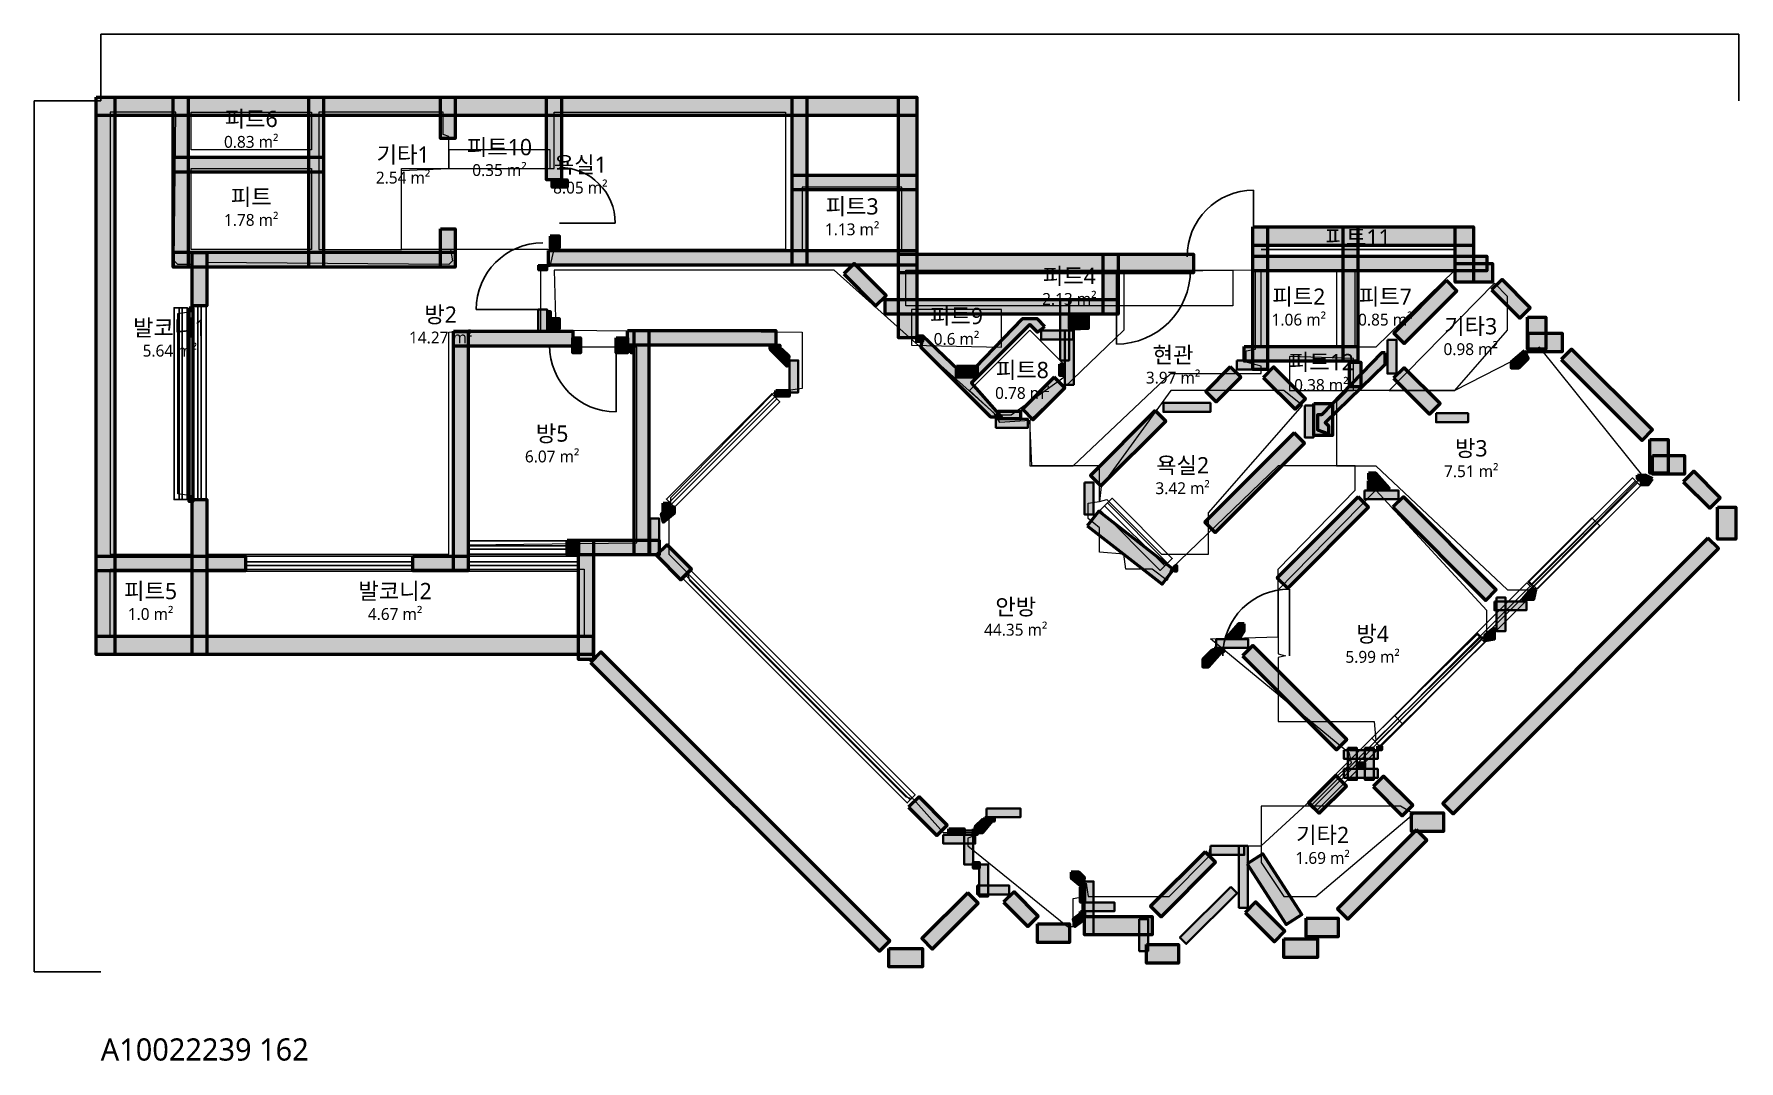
# Model space of a CAD drawing. Header units: millimetres. Extents: x -900 to 22131, y -1204 to 12664.
import ezdxf

# ---------------------------------------------------------------- set-up
doc = ezdxf.new("R2010")
doc.units = ezdxf.units.MM
for name, color, linetype, lineweight in [('A-ANNO-DIMS', 3, 'Continuous', 13), ('A-AREA', 9, 'Continuous', 13), ('A-AREA-IDEN', 7, 'Continuous', 18), ('A-DOOR', 4, 'Continuous', 25), ('A-GLAZ', 5, 'Continuous', 25), ('A-WALL-EXTR', 7, 'Continuous', 50), ('A-WALL-PATT', 8, 'Continuous', 9), ('A-WALL-PRTN', 8, 'Continuous', 35), ('A-WALL-STRC', 7, 'Continuous', 50)]:
    doc.layers.add(name, color=color, linetype=linetype, lineweight=lineweight)
doc.styles.add('OpenSansCondensed-Light', font='OpenSansCondensed-Light.ttf')
doc.styles.get("Standard").update_dxf_attribs({"font": 'malgun.ttf'})
doc.dimstyles.new('EZDXF', dxfattribs={"dimtxt": 0.25, "dimasz": 0.175, "dimexe": 0.375, "dimexo": 0.125, "dimgap": 0.1, "dimtad": 1, "dimlfac": 100, "dimzin": 12, "dimdsep": 46, "dimtxsty": 'OpenSansCondensed-Light', "dimblk": 'ARCHTICK', "dimcen": 2.5, "dimazin": 3, "dimtfac": 0.5, "dimtmove": 2, "dimatfit": 3})

msp = doc.modelspace()

# ---------------------------------------------------------------- texts
at = {"layer": 'A-AREA-IDEN'}
for s, insert, char_height, attachment_point in [('피트6', (2032.65, 11507.5), 220, 5), ('0.83 m²', (2032.65, 11207.5), 160, 5), ('기타1', (4084.375, 11024.7625), 220, 5), ('피트10', (5386.55, 11126.4), 220, 5), ('2.54 m²', (4084.375, 10724.7625), 160, 5), ('0.35 m²', (5386.55, 10826.4), 160, 5), ('욕실1', (6479.1, 10889.26667), 220, 5), ('피트', (2032.65, 10453.1), 220, 5), ('8.05 m²', (6479.1, 10589.26667), 160, 5), ('피트3', (10150.6, 10326.05), 220, 5), ('1.78 m²', (2032.65, 10153.1), 160, 5), ('1.13 m²', (10150.6, 10026.05), 160, 5), ('피트11', (16985.45, 9906.8), 220, 5), ('피트4', (13085.3, 9385.9), 220, 5), ('피트2', (16185.1, 9106.45), 220, 5), ('피트7', (17353.85, 9106.45), 220, 5), ('방2', (4591.96364, 8865.02727), 220, 5), ('피트9', (11560.8, 8846), 220, 5), ('2.13 m²', (13085.3, 9085.9), 160, 5), ('발코니1', (933.15455, 8687.17273), 220, 5), ('1.06 m²', (16185.1, 8806.45), 160, 5), ('0.85 m²', (17353.85, 8806.45), 160, 5), ('기타3', (18507.42, 8707.52), 220, 5), ('14.27 m²', (4591.96364, 8565.02727), 160, 5), ('0.6 m²', (11560.8, 8546), 160, 5), ('5.64 m²', (933.15455, 8387.17273), 160, 5), ('현관', (14486.96667, 8322.99167), 220, 5), ('피트12', (16490, 8223.5), 220, 5), ('0.98 m²', (18507.42, 8407.52), 160, 5), ('피트8', (12450.08333, 8115.51667), 220, 5), ('3.97 m²', (14486.96667, 8022.99167), 160, 5), ('0.78 m²', (12450.08333, 7815.51667), 160, 5), ('0.38 m²', (16490, 7923.5), 160, 5), ('방5', (6098, 7258), 220, 5), ('방3', (18515.04, 7058.53), 220, 5), ('6.07 m²', (6098, 6958), 160, 5), ('욕실2', (14615.42222, 6829.55556), 220, 5), ('7.51 m²', (18515.04, 6758.53), 160, 5), ('3.42 m²', (14615.42222, 6529.55556), 160, 5), ('피트5', (673.3, 5130.05), 220, 5), ('발코니2', (3976.4, 5130.05), 220, 5), ('안방', (12360.90377, 4918.13396), 220, 5), ('1.0 m²', (673.3, 4830.05), 160, 5), ('4.67 m²', (3976.4, 4830.05), 160, 5), ('44.35 m²', (12360.90377, 4618.13396), 160, 5), ('방4', (17182.35833, 4551.99167), 220, 5), ('5.99 m²', (17182.35833, 4251.99167), 160, 5), ('기타2', (16506.91667, 1835.4), 220, 5), ('1.69 m²', (16506.91667, 1535.4), 160, 5), ('A10022239 162', (0, -900), 300, 1)]:
    msp.add_mtext(s, dxfattribs=dict(at, insert=insert, char_height=char_height, attachment_point=attachment_point))

# ---------------------------------------------------------------- blocks, each defined once
blk = doc.blocks.new('JJ-DOOR-SWING')
blk.add_line((0, 0), (0, 1000))
blk.add_arc((0, 0), 1000, 0, 90)
blk = doc.blocks.new('JJ-WIN-DOUBLE')
for p, q in [((0, 120), (1000, 120)), ((0, -120), (1000, -120))]:
    blk.add_line(p, q)
blk.add_lwpolyline([(0, -500), (1000, -500), (1000, 500), (0, 500)], close=True)
blk = doc.blocks.new('_ARCHTICK')
at = {"color": 0, "linetype": 'BYBLOCK', "const_width": 0.15}
blk.add_lwpolyline([(-0.5, -0.5), (0.5, 0.5)], dxfattribs=at)

# ---------------------------------------------------------------- dimensions: what is measured, and where the dimension line sits
at = {"layer": 'A-ANNO-DIMS'}
msp.add_linear_dim(base=(0, 12664.05203), p1=(0, 11764.05203), p2=(22130.64648, 11764.05203), dimstyle='EZDXF', dxfattribs=at).render()
msp.add_linear_dim(base=(-900, 0), p1=(0, 0), p2=(0, 11764.05203), angle=90, dimstyle='EZDXF', dxfattribs=at).render()

# ---------------------------------------------------------------- hatches: boundary and pattern name
at = {"layer": 'A-WALL-PATT'}
h = msp.add_hatch(color=8, dxfattribs=at)
h.dxf.hatch_style = 1
h.paths.add_polyline_path([(-61.5, 11812.3), (188.5, 11812.3), (188.5, 4283.8), (-61.5, 4283.8)])
h = msp.add_hatch(color=8, dxfattribs=at)
h.dxf.hatch_style = 1
h.paths.add_polyline_path([(-61, 11812.8), (11024.7, 11812.8), (11024.7, 11562.8), (-61, 11562.8)])
h = msp.add_hatch(color=8, dxfattribs=at)
h.dxf.hatch_style = 1
h.paths.add_polyline_path([(979.9, 11812.3), (1179.9, 11812.3), (1179.9, 9518), (979.9, 9518)])
h = msp.add_hatch(color=8, dxfattribs=at)
h.dxf.hatch_style = 1
h.paths.add_polyline_path([(2809.3, 11812.3), (3009.3, 11812.3), (3009.3, 9518), (2809.3, 9518)])
h = msp.add_hatch(color=8, dxfattribs=at)
h.dxf.hatch_style = 1
h.paths.add_polyline_path([(4587.8, 11812.3), (4787.8, 11812.3), (4787.8, 11255.9), (4587.8, 11255.9)])
h = msp.add_hatch(color=8, dxfattribs=at)
h.dxf.hatch_style = 1
h.paths.add_polyline_path([(6023.4, 11812.3), (6223.4, 11812.3), (6223.4, 10696.9), (6023.4, 10696.9)])
h = msp.add_hatch(color=8, dxfattribs=at)
h.dxf.hatch_style = 1
h.paths.add_polyline_path([(9339.2, 11812.3), (9539.2, 11812.3), (9539.2, 9543.4), (9339.2, 9543.4)])
h = msp.add_hatch(color=8, dxfattribs=at)
h.dxf.hatch_style = 1
h.paths.add_polyline_path([(10775.2, 11812.3), (11025.2, 11812.3), (11025.2, 8562.6), (10775.2, 8562.6)])
h = msp.add_hatch(color=8, dxfattribs=at)
h.dxf.hatch_style = 1
h.paths.add_polyline_path([(980.8, 11000.2), (3008.3, 11000.2), (3008.3, 10800.2), (980.8, 10800.2)])
h = msp.add_hatch(color=8, dxfattribs=at)
h.dxf.hatch_style = 1
h.paths.add_polyline_path([(6099.6, 10696.9), (6299.6, 10696.9), (6299.6, 10595.3), (6099.6, 10595.3)])
h = msp.add_hatch(color=8, dxfattribs=at)
h.dxf.hatch_style = 1
h.paths.add_polyline_path([(9340.1, 10758.8), (11024.7, 10758.8), (11024.7, 10558.8), (9340.1, 10558.8)])
h = msp.add_hatch(color=8, dxfattribs=at)
h.dxf.hatch_style = 1
h.paths.add_polyline_path([(4587.8, 10036.3), (4787.8, 10036.3), (4787.8, 9518), (4587.8, 9518)])
h = msp.add_hatch(color=8, dxfattribs=at)
h.dxf.hatch_style = 1
h.paths.add_polyline_path([(6072.6, 9934.7), (6072.6, 9782.2), (6199.6, 9782.2), (6199.6, 9934.7)])
h = msp.add_hatch(color=8, dxfattribs=at)
h.dxf.hatch_style = 1
h.paths.add_polyline_path([(15564.2, 10059.2), (15764.2, 10059.2), (15764.2, 8133.2), (15564.2, 8133.2)])
h = msp.add_hatch(color=8, dxfattribs=at)
h.dxf.hatch_style = 1
h.paths.add_polyline_path([(15565.1, 10059.7), (18545.5, 10059.7), (18545.5, 9809.7), (15565.1, 9809.7)])
h = msp.add_hatch(color=8, dxfattribs=at)
h.dxf.hatch_style = 1
h.paths.add_polyline_path([(16783.8, 10059.2), (16983.8, 10059.2), (16983.8, 8247.5), (16783.8, 8247.5)])
h = msp.add_hatch(color=8, dxfattribs=at)
h.dxf.hatch_style = 1
h.paths.add_polyline_path([(18296, 10059.2), (18546, 10059.2), (18546, 9314.7), (18296, 9314.7)])
h = msp.add_hatch(color=8, dxfattribs=at)
h.dxf.hatch_style = 1
h.paths.add_polyline_path([(980.8, 9717), (4786.9, 9717), (4786.9, 9517), (980.8, 9517)])
h = msp.add_hatch(color=8, dxfattribs=at)
h.dxf.hatch_style = 1
h.paths.add_polyline_path([(1233.9, 9716.1), (1433.9, 9716.1), (1433.9, 8994.5), (1233.9, 8994.5)])
h = msp.add_hatch(color=8, dxfattribs=at)
h.dxf.hatch_style = 1
h.paths.add_polyline_path([(6047.2, 9742.5), (11024.7, 9742.5), (11024.7, 9542.5), (6047.2, 9542.5)])
h = msp.add_hatch(color=8, dxfattribs=at)
h.dxf.hatch_style = 1
h.paths.add_polyline_path([(10775.7, 9691.2), (14762.2, 9691.2), (14762.2, 9441.2), (10775.7, 9441.2)])
h = msp.add_hatch(color=8, dxfattribs=at)
h.dxf.hatch_style = 1
h.paths.add_polyline_path([(13544.3, 9690.7), (13744.3, 9690.7), (13744.3, 8882.7), (13544.3, 8882.7)])
h = msp.add_hatch(color=8, dxfattribs=at)
h.dxf.hatch_style = 1
h.paths.add_polyline_path([(5911, 9543.4), (6031, 9543.4), (6031, 9477.3), (5911, 9477.3)])
h = msp.add_hatch(color=8, dxfattribs=at)
h.dxf.hatch_style = 1
h.paths.add_polyline_path([(10036.7, 9424.4), (10468.7, 8992.4), (10610.1, 9133.9), (10178.1, 9565.8)])
h = msp.add_hatch(color=8, dxfattribs=at)
h.dxf.hatch_style = 1
h.paths.add_polyline_path([(15565.1, 9666.2), (18725.9, 9666.2), (18725.9, 9466.2), (15565.1, 9466.2)])
h = msp.add_hatch(color=8, dxfattribs=at)
h.dxf.hatch_style = 1
h.paths.add_polyline_path([(18296.5, 9564.2), (18802.2, 9564.2), (18802.2, 9314.2), (18296.5, 9314.2)])
h = msp.add_hatch(color=8, dxfattribs=at)
h.dxf.hatch_style = 1
h.paths.add_polyline_path([(18180, 9339.5), (17468.5, 8625.6), (17610.2, 8484.4), (18321.6, 9198.4)])
h = msp.add_hatch(color=8, dxfattribs=at)
h.dxf.hatch_style = 1
h.paths.add_polyline_path([(18789.9, 9208.4), (19171, 8827.3), (19312.4, 8968.7), (18931.3, 9349.8)])
h = msp.add_hatch(color=8, dxfattribs=at)
h.dxf.hatch_style = 1
h.paths.add_polyline_path([(10595.3, 9081.8), (13743.4, 9081.8), (13743.4, 8881.8), (10595.3, 8881.8)])
h = msp.add_hatch(color=8, dxfattribs=at)
h.dxf.hatch_style = 1
h.paths.add_polyline_path([(12961.8, 9080.9), (13081.8, 9080.9), (13081.8, 8257.7), (12961.8, 8257.7)])
h = msp.add_hatch(color=8, dxfattribs=at)
h.dxf.hatch_style = 1
h.paths.add_polyline_path([(1194.2, 8969.1), (1245, 8969.1), (1245, 6352.1), (1194.2, 6352.1)])
h = msp.add_hatch(color=8, dxfattribs=at)
h.dxf.hatch_style = 1
h.paths.add_polyline_path([(5911, 8943.7), (6031, 8943.7), (6031, 8649), (5911, 8649)])
h = msp.add_hatch(color=8, dxfattribs=at)
h.dxf.hatch_style = 1
h.paths.add_polyline_path([(6047.2, 8918.3), (6072.6, 8918.3), (6072.6, 8664.2), (6047.2, 8664.2)])
h = msp.add_hatch(color=8, dxfattribs=at)
h.dxf.hatch_style = 1
h.paths.add_polyline_path([(6047.2, 8816.7), (6098, 8816.7), (6098, 8664.2), (6047.2, 8664.2)])
h = msp.add_hatch(color=8, dxfattribs=at)
h.dxf.hatch_style = 1
h.paths.add_polyline_path([(6098, 8816.7), (6098, 8689.6), (6199.6, 8689.6), (6199.6, 8816.7)])
h = msp.add_hatch(color=8, dxfattribs=at)
h.dxf.hatch_style = 1
h.paths.add_polyline_path([(12755, 8715.1), (12653.3, 8816.7), (12450.1, 8816.7), (11687.8, 8029), (11103.4, 8588), (11078, 8435.6), (12018.1, 7495.5), (12170.6, 7495.5), (11764.1, 7952.8), (12551.7, 8740.5), (12653.3, 8638.8)])
h = msp.add_hatch(color=8, dxfattribs=at)
h.dxf.hatch_style = 1
h.paths.add_polyline_path([(13085.3, 8867.5), (13339.4, 8867.5), (13339.4, 8689.6), (13085.3, 8689.6)])
h = msp.add_hatch(color=8, dxfattribs=at)
h.dxf.hatch_style = 1
h.paths.add_polyline_path([(13085.3, 8816.7), (13186.9, 8816.7), (13186.9, 8689.6), (13085.3, 8689.6)])
h = msp.add_hatch(color=8, dxfattribs=at)
h.dxf.hatch_style = 1
h.paths.add_polyline_path([(13314, 8816.7), (13186.9, 8816.7), (13136.1, 8765.9), (13136.1, 8689.6), (13237.7, 8689.6)])
h = msp.add_hatch(color=8, dxfattribs=at)
h.dxf.hatch_style = 1
h.paths.add_polyline_path([(19274.3, 8842.1), (19524.3, 8842.1), (19524.3, 8410.2), (19274.3, 8410.2)])
h = msp.add_hatch(color=8, dxfattribs=at)
h.dxf.hatch_style = 1
h.paths.add_polyline_path([(4765.7, 8649), (4965.7, 8649), (4965.7, 5414.5), (4765.7, 5414.5)])
h = msp.add_hatch(color=8, dxfattribs=at)
h.dxf.hatch_style = 1
h.paths.add_polyline_path([(4766.6, 8649.9), (6377.5, 8649.9), (6377.5, 8449.9), (4766.6, 8449.9)])
h = msp.add_hatch(color=8, dxfattribs=at)
h.dxf.hatch_style = 1
h.paths.add_polyline_path([(6377.5, 8561), (6479.1, 8561), (6479.1, 8361), (6377.5, 8361)])
h = msp.add_hatch(color=8, dxfattribs=at)
h.dxf.hatch_style = 1
h.paths.add_polyline_path([(6961.9, 8561), (7114.3, 8561), (7114.3, 8361), (6961.9, 8361)])
h = msp.add_hatch(color=8, dxfattribs=at)
h.dxf.hatch_style = 1
h.paths.add_polyline_path([(7114.3, 8662.6), (9121.6, 8662.6), (9121.6, 8462.6), (7114.3, 8462.6)])
h = msp.add_hatch(color=8, dxfattribs=at)
h.dxf.hatch_style = 1
h.paths.add_polyline_path([(7204.9, 8661.7), (7404.9, 8661.7), (7404.9, 5630.5), (7204.9, 5630.5)])
h = msp.add_hatch(color=8, dxfattribs=at)
h.dxf.hatch_style = 1
h.paths.add_polyline_path([(11027.2, 8588), (11103.4, 8588), (11103.4, 8511.8), (11027.2, 8511.8)])
h = msp.add_hatch(color=8, dxfattribs=at)
h.dxf.hatch_style = 1
h.paths.add_polyline_path([(12704.2, 8660.7), (13136.1, 8660.7), (13136.1, 8540.7), (12704.2, 8540.7)])
h = msp.add_hatch(color=8, dxfattribs=at)
h.dxf.hatch_style = 1
h.paths.add_polyline_path([(13025.3, 8661.7), (13145.3, 8661.7), (13145.3, 7927.4), (13025.3, 7927.4)])
h = msp.add_hatch(color=8, dxfattribs=at)
h.dxf.hatch_style = 1
h.paths.add_polyline_path([(17382.8, 8537.2), (17502.8, 8537.2), (17502.8, 8079.8), (17382.8, 8079.8)])
h = msp.add_hatch(color=8, dxfattribs=at)
h.dxf.hatch_style = 1
h.paths.add_polyline_path([(19284.9, 8624.1), (19742.3, 8624.1), (19742.3, 8374.1), (19284.9, 8374.1)])
h = msp.add_hatch(color=8, dxfattribs=at)
h.dxf.hatch_style = 1
h.paths.add_polyline_path([(7165.1, 8461), (7190.6, 8461), (7190.6, 8359.3), (7165.1, 8359.3)])
h = msp.add_hatch(color=8, dxfattribs=at)
h.dxf.hatch_style = 1
h.paths.add_polyline_path([(9045.4, 8461), (9172.4, 8461), (9172.4, 8410.2), (9045.4, 8410.2)])
h = msp.add_hatch(color=8, dxfattribs=at)
h.dxf.hatch_style = 1
h.paths.add_polyline_path([(9045.4, 8410.2), (9274, 8181.5), (9299.4, 8308.5), (9197.8, 8410.2)])
h = msp.add_hatch(color=8, dxfattribs=at)
h.dxf.hatch_style = 1
h.paths.add_polyline_path([(15448.3, 8446.6), (16982.9, 8446.6), (16982.9, 8246.6), (15448.3, 8246.6)])
h = msp.add_hatch(color=8, dxfattribs=at)
h.dxf.hatch_style = 1
h.paths.add_polyline_path([(17353.9, 8359.3), (17303.1, 8359.3), (16490, 7520.9), (16439.2, 7520.9), (16439.2, 7317.6), (16591.6, 7266.8), (16591.6, 7368.4), (16540.8, 7419.2), (17353.9, 8206.9)])
h = msp.add_hatch(color=8, dxfattribs=at)
h.dxf.hatch_style = 1
h.paths.add_polyline_path([(19234.1, 8384.7), (19056.2, 8232.3), (19056.2, 8156.1), (19157.9, 8156.1), (19284.9, 8283.1)])
h = msp.add_hatch(color=8, dxfattribs=at)
h.dxf.hatch_style = 1
h.paths.add_polyline_path([(19730, 8268.3), (20822.6, 7175.7), (20964, 7317.2), (19871.4, 8409.7)])
h = msp.add_hatch(color=8, dxfattribs=at)
h.dxf.hatch_style = 1
h.paths.add_polyline_path([(9303, 8257.7), (9423, 8257.7), (9423, 7825.8), (9303, 7825.8)])
h = msp.add_hatch(color=8, dxfattribs=at)
h.dxf.hatch_style = 1
h.paths.add_polyline_path([(11560.8, 8181.5), (11840.3, 8181.5), (11840.3, 8029), (11560.8, 8029)])
h = msp.add_hatch(color=8, dxfattribs=at)
h.dxf.hatch_style = 1
h.paths.add_polyline_path([(12958.2, 8206.9), (13009.1, 8206.9), (13009.1, 8054.4), (12958.2, 8054.4)])
h = msp.add_hatch(color=8, dxfattribs=at)
h.dxf.hatch_style = 1
h.paths.add_polyline_path([(15257.9, 8170.6), (14927.6, 7837.8), (15069.5, 7696.9), (15399.8, 8029.7)])
h = msp.add_hatch(color=8, dxfattribs=at)
h.dxf.hatch_style = 1
h.paths.add_polyline_path([(15346.6, 8254.2), (15763.3, 8254.2), (15763.3, 8134.2), (15346.6, 8134.2)])
h = msp.add_hatch(color=8, dxfattribs=at)
h.dxf.hatch_style = 1
h.paths.add_polyline_path([(15703, 8026.7), (16134.9, 7597.3), (16275.9, 7739.1), (15844, 8168.6)])
h = msp.add_hatch(color=8, dxfattribs=at)
h.dxf.hatch_style = 1
h.paths.add_polyline_path([(16871.1, 8232.3), (17023.6, 8232.3), (17023.6, 7902), (16871.1, 7902)])
h = msp.add_hatch(color=8, dxfattribs=at)
h.dxf.hatch_style = 1
h.paths.add_polyline_path([(17466.1, 8016.8), (17951.4, 7531.5), (18092.8, 7672.9), (17607.5, 8158.2)])
h = msp.add_hatch(color=8, dxfattribs=at)
h.dxf.hatch_style = 1
h.paths.add_polyline_path([(9121.6, 7851.2), (9299.4, 7851.2), (9299.4, 7774.9), (9121.6, 7774.9)])
h = msp.add_hatch(color=8, dxfattribs=at)
h.dxf.hatch_style = 1
h.paths.add_polyline_path([(12882.5, 8028.6), (12450.5, 7596.7), (12591.9, 7455.2), (13023.9, 7887.2)])
h = msp.add_hatch(color=8, dxfattribs=at)
h.dxf.hatch_style = 1
h.paths.add_polyline_path([(14355.7, 7682.5), (14990.9, 7682.5), (14990.9, 7562.5), (14355.7, 7562.5)])
h = msp.add_hatch(color=8, dxfattribs=at)
h.dxf.hatch_style = 1
h.paths.add_polyline_path([(16264.8, 7647.9), (16384.8, 7647.9), (16384.8, 7216), (16264.8, 7216)])
h = msp.add_hatch(color=8, dxfattribs=at)
h.dxf.hatch_style = 1
h.paths.add_polyline_path([(16388.4, 7673.3), (16642.4, 7673.3), (16642.4, 7241.4), (16388.4, 7241.4)])
h = msp.add_hatch(color=8, dxfattribs=at)
h.dxf.hatch_style = 1
h.paths.add_polyline_path([(12094.4, 7466.5), (12526.3, 7466.5), (12526.3, 7346.5), (12094.4, 7346.5)])
h = msp.add_hatch(color=8, dxfattribs=at)
h.dxf.hatch_style = 1
h.paths.add_polyline_path([(12119.8, 7571.7), (12424.7, 7571.7), (12424.7, 7470), (12119.8, 7470)])
h = msp.add_hatch(color=8, dxfattribs=at)
h.dxf.hatch_style = 1
h.paths.add_polyline_path([(14246.9, 7578.9), (13370.3, 6702.3), (13511.7, 6560.9), (14388.3, 7437.4)])
h = msp.add_hatch(color=8, dxfattribs=at)
h.dxf.hatch_style = 1
h.paths.add_polyline_path([(18039.9, 7542.8), (18471.8, 7542.8), (18471.8, 7422.8), (18039.9, 7422.8)])
h = msp.add_hatch(color=8, dxfattribs=at)
h.dxf.hatch_style = 1
h.paths.add_polyline_path([(16122, 7279.1), (14915.1, 6072.2), (15056.5, 5930.7), (16263.4, 7137.6)])
h = msp.add_hatch(color=8, dxfattribs=at)
h.dxf.hatch_style = 1
h.paths.add_polyline_path([(20925.8, 7190.6), (21175.8, 7190.6), (21175.8, 6733.2), (20925.8, 6733.2)])
h = msp.add_hatch(color=8, dxfattribs=at)
h.dxf.hatch_style = 1
h.paths.add_polyline_path([(20961.9, 6972.5), (21393.8, 6972.5), (21393.8, 6722.5), (20961.9, 6722.5)])
h = msp.add_hatch(color=8, dxfattribs=at)
h.dxf.hatch_style = 1
h.paths.add_polyline_path([(17125.2, 6733.2), (17125.2, 6657), (17226.8, 6529.9), (17404.7, 6529.9), (17226.8, 6733.2)])
h = msp.add_hatch(color=8, dxfattribs=at)
h.dxf.hatch_style = 1
h.paths.add_polyline_path([(20758.6, 6707.8), (20860.2, 6707.8), (20860.2, 6657), (20758.6, 6657)])
h = msp.add_hatch(color=8, dxfattribs=at)
h.dxf.hatch_style = 1
h.paths.add_polyline_path([(20961.9, 6657), (20860.2, 6707.8), (20809.4, 6657), (20809.4, 6580.8), (20911, 6580.8)])
h = msp.add_hatch(color=8, dxfattribs=at)
h.dxf.hatch_style = 1
h.paths.add_polyline_path([(21379, 6619.3), (21737.3, 6261), (21878.7, 6402.5), (21520.4, 6760.7)])
h = msp.add_hatch(color=8, dxfattribs=at)
h.dxf.hatch_style = 1
h.paths.add_polyline_path([(13292.1, 6606.2), (13412.1, 6606.2), (13412.1, 6174.2), (13292.1, 6174.2)])
h = msp.add_hatch(color=8, dxfattribs=at)
h.dxf.hatch_style = 1
h.paths.add_polyline_path([(17074.4, 6501), (17531.7, 6501), (17531.7, 6381), (17074.4, 6381)])
h = msp.add_hatch(color=8, dxfattribs=at)
h.dxf.hatch_style = 1
h.paths.add_polyline_path([(17125.2, 6631.6), (17226.8, 6631.6), (17226.8, 6504.5), (17125.2, 6504.5)])
h = msp.add_hatch(color=8, dxfattribs=at)
h.dxf.hatch_style = 1
h.paths.add_polyline_path([(1233.9, 6377.5), (1433.9, 6377.5), (1433.9, 4283.8), (1233.9, 4283.8)])
h = msp.add_hatch(color=8, dxfattribs=at)
h.dxf.hatch_style = 1
h.paths.add_polyline_path([(7749.5, 6275.9), (7673.3, 6275.9), (7571.7, 6174.2), (7597.1, 6072.6), (7749.5, 6199.6)])
h = msp.add_hatch(color=8, dxfattribs=at)
h.dxf.hatch_style = 1
h.paths.add_polyline_path([(7597.1, 6326.7), (7673.3, 6326.7), (7673.3, 6199.6), (7597.1, 6199.6)])
h = msp.add_hatch(color=8, dxfattribs=at)
h.dxf.hatch_style = 1
h.paths.add_polyline_path([(13328.3, 6025), (14337.1, 5234.8), (14491.2, 5431.6), (13482.5, 6221.8)])
h = msp.add_hatch(color=8, dxfattribs=at)
h.dxf.hatch_style = 1
h.paths.add_polyline_path([(16985.9, 6415.2), (15893.3, 5322.6), (16034.8, 5181.2), (17127.3, 6273.7)])
h = msp.add_hatch(color=8, dxfattribs=at)
h.dxf.hatch_style = 1
h.paths.add_polyline_path([(17455.9, 6273.8), (18711, 5016.1), (18852.6, 5157.4), (17597.4, 6415.1)])
h = msp.add_hatch(color=8, dxfattribs=at)
h.dxf.hatch_style = 1
h.paths.add_polyline_path([(21840.5, 6275.9), (22090.5, 6275.9), (22090.5, 5843.9), (21840.5, 5843.9)])
h = msp.add_hatch(color=8, dxfattribs=at)
h.dxf.hatch_style = 1
h.paths.add_polyline_path([(7422.8, 6123.4), (7542.8, 6123.4), (7542.8, 5630.5), (7422.8, 5630.5)])
h = msp.add_hatch(color=8, dxfattribs=at)
h.dxf.hatch_style = 1
h.paths.add_polyline_path([(6301.3, 5829.6), (7543.7, 5829.6), (7543.7, 5629.6), (6301.3, 5629.6)])
h = msp.add_hatch(color=8, dxfattribs=at)
h.dxf.hatch_style = 1
h.paths.add_polyline_path([(6301.3, 5829.6), (6456.3, 5829.6), (6456.3, 5629.6), (6301.3, 5629.6)])
h = msp.add_hatch(color=8, dxfattribs=at)
h.dxf.hatch_style = 1
h.paths.add_polyline_path([(6455.3, 5828.7), (6655.3, 5828.7), (6655.3, 4217.8), (6455.3, 4217.8)])
h = msp.add_hatch(color=8, dxfattribs=at)
h.dxf.hatch_style = 1
h.paths.add_polyline_path([(7508.6, 5625.8), (7838.9, 5295.5), (7980.3, 5436.9), (7650, 5767.3)])
h = msp.add_hatch(color=8, dxfattribs=at)
h.dxf.hatch_style = 1
h.paths.add_polyline_path([(21711.8, 5856.2), (18129.3, 2273.6), (18270.7, 2132.2), (21853.3, 5714.8)])
h = msp.add_hatch(color=8, dxfattribs=at)
h.dxf.hatch_style = 1
h.paths.add_polyline_path([(-61, 5613.6), (1956.4, 5613.6), (1956.4, 5413.6), (-61, 5413.6)])
h = msp.add_hatch(color=8, dxfattribs=at)
h.dxf.hatch_style = 1
h.paths.add_polyline_path([(4217.8, 5613.6), (4964.8, 5613.6), (4964.8, 5413.6), (4217.8, 5413.6)])
h = msp.add_hatch(color=8, dxfattribs=at)
h.dxf.hatch_style = 1
h.paths.add_polyline_path([(14508.2, 5488.2), (14533.6, 5488.2), (14533.6, 5412), (14508.2, 5412)])
h = msp.add_hatch(color=8, dxfattribs=at)
h.dxf.hatch_style = 1
h.paths.add_polyline_path([(19386.5, 5157.9), (19310.3, 5157.9), (19208.7, 5030.8), (19361.1, 5030.8)])
h = msp.add_hatch(color=8, dxfattribs=at)
h.dxf.hatch_style = 1
h.paths.add_polyline_path([(18827.6, 5001.9), (19259.5, 5001.9), (19259.5, 4881.9), (18827.6, 4881.9)])
h = msp.add_hatch(color=8, dxfattribs=at)
h.dxf.hatch_style = 1
h.paths.add_polyline_path([(18856.5, 5056.3), (18976.5, 5056.3), (18976.5, 4598.9), (18856.5, 4598.9)])
h = msp.add_hatch(color=8, dxfattribs=at)
h.dxf.hatch_style = 1
h.paths.add_polyline_path([(15448.3, 4700.5), (15372, 4700.5), (15219.6, 4522.7), (15397.4, 4522.7), (15448.3, 4598.9)])
h = msp.add_hatch(color=8, dxfattribs=at)
h.dxf.hatch_style = 1
h.paths.add_polyline_path([(18827.6, 4649.7), (18700.5, 4548.1), (18700.5, 4471.9), (18827.6, 4497.3)])
h = msp.add_hatch(color=8, dxfattribs=at)
h.dxf.hatch_style = 1
h.paths.add_polyline_path([(-61, 4533.3), (6654.4, 4533.3), (6654.4, 4283.3), (-61, 4283.3)])
h = msp.add_hatch(color=8, dxfattribs=at)
h.dxf.hatch_style = 1
h.paths.add_polyline_path([(15067.1, 4493.8), (15499.1, 4493.8), (15499.1, 4373.8), (15067.1, 4373.8)])
h = msp.add_hatch(color=8, dxfattribs=at)
h.dxf.hatch_style = 1
h.paths.add_polyline_path([(15423.3, 4266.5), (16693.7, 2996.1), (16835.1, 3137.5), (15564.7, 4407.9)])
h = msp.add_hatch(color=8, dxfattribs=at)
h.dxf.hatch_style = 1
h.paths.add_polyline_path([(6616.8, 4177.5), (10519.5, 277.4), (10660.9, 418.8), (6758.2, 4319)])
h = msp.add_hatch(color=8, dxfattribs=at)
h.dxf.hatch_style = 1
h.paths.add_polyline_path([(15143.4, 4319.4), (15016.3, 4344.8), (14889.3, 4217.8), (14889.3, 4116.1), (14965.5, 4116.1)])
h = msp.add_hatch(color=8, dxfattribs=at)
h.dxf.hatch_style = 1
h.paths.add_polyline_path([(15041.7, 4370.2), (15168.8, 4370.2), (15168.8, 4319.4), (15041.7, 4319.4)])
h = msp.add_hatch(color=8, dxfattribs=at)
h.dxf.hatch_style = 1
h.paths.add_polyline_path([(16794.9, 2994.7), (17252.2, 2994.7), (17252.2, 2874.7), (16794.9, 2874.7)])
h = msp.add_hatch(color=8, dxfattribs=at)
h.dxf.hatch_style = 1
h.paths.add_polyline_path([(16849.2, 3023.6), (16969.2, 3023.6), (16969.2, 2591.6), (16849.2, 2591.6)])
h = msp.add_hatch(color=8, dxfattribs=at)
h.dxf.hatch_style = 1
h.paths.add_polyline_path([(17077.9, 3023.6), (17197.9, 3023.6), (17197.9, 2591.6), (17077.9, 2591.6)])
h = msp.add_hatch(color=8, dxfattribs=at)
h.dxf.hatch_style = 1
h.paths.add_polyline_path([(17252.2, 3049), (17303.1, 3049), (17303.1, 2998.2), (17252.2, 2998.2)])
h = msp.add_hatch(color=8, dxfattribs=at)
h.dxf.hatch_style = 1
h.paths.add_polyline_path([(16998.2, 2820.3), (17074.4, 2820.3), (17074.4, 2744.1), (16998.2, 2744.1)])
h = msp.add_hatch(color=8, dxfattribs=at)
h.dxf.hatch_style = 1
h.paths.add_polyline_path([(16998.2, 2820.3), (17074.4, 2820.3), (17074.4, 2744.1), (16998.2, 2744.1)])
h = msp.add_hatch(color=8, dxfattribs=at)
h.dxf.hatch_style = 1
h.paths.add_polyline_path([(16686.1, 2649.7), (16317.7, 2281.2), (16459.1, 2139.8), (16827.5, 2508.2)])
h = msp.add_hatch(color=8, dxfattribs=at)
h.dxf.hatch_style = 1
h.paths.add_polyline_path([(16794.9, 2740.6), (17252.2, 2740.6), (17252.2, 2620.6), (16794.9, 2620.6)])
h = msp.add_hatch(color=8, dxfattribs=at)
h.dxf.hatch_style = 1
h.paths.add_polyline_path([(17189.2, 2500.6), (17583, 2106.8), (17724.4, 2248.2), (17330.6, 2642)])
h = msp.add_hatch(color=8, dxfattribs=at)
h.dxf.hatch_style = 1
h.paths.add_polyline_path([(10913.3, 2221.1), (11294.4, 1840), (11435.9, 1981.4), (11054.7, 2362.5)])
h = msp.add_hatch(color=8, dxfattribs=at)
h.dxf.hatch_style = 1
h.paths.add_polyline_path([(11941.9, 2083.5), (12069, 2083.5), (12069, 2032.7), (11941.9, 2032.7)])
h = msp.add_hatch(color=8, dxfattribs=at)
h.dxf.hatch_style = 1
h.paths.add_polyline_path([(11967.3, 2207), (12424.7, 2207), (12424.7, 2087), (11967.3, 2087)])
h = msp.add_hatch(color=8, dxfattribs=at)
h.dxf.hatch_style = 1
h.paths.add_polyline_path([(17709.6, 2145), (18141.5, 2145), (18141.5, 1895), (17709.6, 1895)])
h = msp.add_hatch(color=8, dxfattribs=at)
h.dxf.hatch_style = 1
h.paths.add_polyline_path([(11382.9, 1851.3), (11814.9, 1851.3), (11814.9, 1731.3), (11382.9, 1731.3)])
h = msp.add_hatch(color=8, dxfattribs=at)
h.dxf.hatch_style = 1
h.paths.add_polyline_path([(11459.2, 1931), (11662.4, 1931), (11662.4, 1854.8), (11459.2, 1854.8)])
h = msp.add_hatch(color=8, dxfattribs=at)
h.dxf.hatch_style = 1
h.paths.add_polyline_path([(11665.9, 1905.6), (11785.9, 1905.6), (11785.9, 1448.3), (11665.9, 1448.3)])
h = msp.add_hatch(color=8, dxfattribs=at)
h.dxf.hatch_style = 1
h.paths.add_polyline_path([(11789.5, 1931), (11840.3, 1931), (11840.3, 1854.8), (11789.5, 1854.8)])
h = msp.add_hatch(color=8, dxfattribs=at)
h.dxf.hatch_style = 1
h.paths.add_polyline_path([(12043.5, 2032.7), (11916.5, 2058.1), (11814.9, 1956.4), (11840.3, 1880.2), (11916.5, 1880.2)])
h = msp.add_hatch(color=8, dxfattribs=at)
h.dxf.hatch_style = 1
h.paths.add_polyline_path([(17773.6, 1917.9), (16706.4, 850.7), (16847.8, 709.3), (17915, 1776.5)])
h = msp.add_hatch(color=8, dxfattribs=at)
h.dxf.hatch_style = 1
h.paths.add_polyline_path([(14920.2, 1620.6), (14183.4, 883.8), (14324.8, 742.4), (15061.6, 1479.2)])
h = msp.add_hatch(color=8, dxfattribs=at)
h.dxf.hatch_style = 1
h.paths.add_polyline_path([(14990.9, 1698.8), (15448.3, 1698.8), (15448.3, 1578.8), (14990.9, 1578.8)])
h = msp.add_hatch(color=8, dxfattribs=at)
h.dxf.hatch_style = 1
h.paths.add_polyline_path([(15375.6, 1699.8), (15495.6, 1699.8), (15495.6, 863.9), (15375.6, 863.9)])
h = msp.add_hatch(color=8, dxfattribs=at)
h.dxf.hatch_style = 1
h.paths.add_polyline_path([(11789.5, 1473.7), (11865.7, 1473.7), (11865.7, 1397.5), (11789.5, 1397.5)])
h = msp.add_hatch(color=8, dxfattribs=at)
h.dxf.hatch_style = 1
h.paths.add_polyline_path([(11869.2, 1448.3), (11989.2, 1448.3), (11989.2, 1016.3), (11869.2, 1016.3)])
h = msp.add_hatch(color=8, dxfattribs=at)
h.dxf.hatch_style = 1
h.paths.add_polyline_path([(15487.9, 1459.5), (16016.4, 636.3), (16226.8, 771.3), (15698.3, 1594.6)])
h = msp.add_hatch(color=8, dxfattribs=at)
h.dxf.hatch_style = 1
h.paths.add_polyline_path([(11840.3, 1165.3), (12272.2, 1165.3), (12272.2, 1045.3), (11840.3, 1045.3)])
h = msp.add_hatch(color=8, dxfattribs=at)
h.dxf.hatch_style = 1
h.paths.add_polyline_path([(13110.7, 1346.6), (13110.7, 1270.4), (13263.1, 1143.4), (13288.6, 1270.4), (13212.3, 1346.6)])
h = msp.add_hatch(color=8, dxfattribs=at)
h.dxf.hatch_style = 1
h.paths.add_polyline_path([(13292.1, 1219.6), (13412.1, 1219.6), (13412.1, 498), (13292.1, 498)])
h = msp.add_hatch(color=8, dxfattribs=at)
h.dxf.hatch_style = 1
h.paths.add_polyline_path([(11713.8, 1066.9), (11091.3, 446.9), (11232.4, 305.2), (11854.9, 925.2)])
h = msp.add_hatch(color=8, dxfattribs=at)
h.dxf.hatch_style = 1
h.paths.add_polyline_path([(12196.4, 938), (12524.2, 610.2), (12665.6, 751.7), (12337.8, 1079.4)])
h = msp.add_hatch(color=8, dxfattribs=at)
h.dxf.hatch_style = 1
h.paths.add_polyline_path([(13237.7, 1143.4), (13288.6, 1143.4), (13288.6, 940.1), (13237.7, 940.1)])
h = msp.add_hatch(color=8, dxfattribs=at)
h.dxf.hatch_style = 1
h.paths.add_polyline_path([(13263.1, 936.6), (13695.1, 936.6), (13695.1, 816.6), (13263.1, 816.6)])
h = msp.add_hatch(color=8, dxfattribs=at)
h.dxf.hatch_style = 1
h.paths.add_polyline_path([(15266.1, 1147.7), (14580.1, 461.7), (14664.9, 376.8), (15350.9, 1062.8)])
h = msp.add_hatch(color=8, dxfattribs=at)
h.dxf.hatch_style = 1
h.paths.add_polyline_path([(15458.9, 800.8), (15855.2, 404.4), (15996.6, 545.8), (15600.3, 942.2)])
h = msp.add_hatch(color=8, dxfattribs=at)
h.dxf.hatch_style = 1
h.paths.add_polyline_path([(13237.7, 787.7), (13136.1, 711.4), (13161.5, 609.8), (13263.1, 686)])
h = msp.add_hatch(color=8, dxfattribs=at)
h.dxf.hatch_style = 1
h.paths.add_polyline_path([(13237.7, 813.1), (13288.6, 813.1), (13288.6, 762.2), (13237.7, 762.2)])
h = msp.add_hatch(color=8, dxfattribs=at)
h.dxf.hatch_style = 1
h.paths.add_polyline_path([(13291.1, 747.5), (14203.3, 747.5), (14203.3, 497.5), (13291.1, 497.5)])
h = msp.add_hatch(color=8, dxfattribs=at)
h.dxf.hatch_style = 1
h.paths.add_polyline_path([(14028.9, 711.4), (14148.9, 711.4), (14148.9, 279.5), (14028.9, 279.5)])
h = msp.add_hatch(color=8, dxfattribs=at)
h.dxf.hatch_style = 1
h.paths.add_polyline_path([(16286.7, 722.1), (16718.7, 722.1), (16718.7, 472.1), (16286.7, 472.1)])
h = msp.add_hatch(color=8, dxfattribs=at)
h.dxf.hatch_style = 1
h.paths.add_polyline_path([(12653.3, 645.9), (13085.3, 645.9), (13085.3, 395.9), (12653.3, 395.9)])
h = msp.add_hatch(color=8, dxfattribs=at)
h.dxf.hatch_style = 1
h.paths.add_polyline_path([(10646.1, 315.6), (11103.4, 315.6), (11103.4, 65.6), (10646.1, 65.6)])
h = msp.add_hatch(color=8, dxfattribs=at)
h.dxf.hatch_style = 1
h.paths.add_polyline_path([(14127, 366.4), (14559, 366.4), (14559, 116.4), (14127, 116.4)])
h = msp.add_hatch(color=8, dxfattribs=at)
h.dxf.hatch_style = 1
h.paths.add_polyline_path([(15981.8, 442.6), (16439.2, 442.6), (16439.2, 192.6), (15981.8, 192.6)])

# ---------------------------------------------------------------- linework, layer by layer
at = {"layer": 'A-AREA'}
for points in [[(127, 11611.6), (127, 5640.6), (1219.6, 5640.6), (1219.6, 6428.3), (1041.7, 6453.7), (1041.7, 8892.9), (1219.6, 8918.3), (1219.6, 9553.5), (1041.7, 9553.5), (990.9, 9604.3), (1016.3, 11611.6)], [(1219.6, 11103.4), (1219.6, 11611.6), (2845.7, 11611.6), (2845.7, 11103.4)], [(2947.4, 11611.6), (2947.4, 9756.8), (4065.3, 9756.8), (4065.3, 10823.9), (4700.5, 10849.4), (4700.5, 11281.3), (4624.3, 11306.7), (4624.3, 11611.6)], [(4065.3, 9756.8), (4065.3, 10849.4), (6123.4, 10849.4), (6123.4, 11611.6), (9248.6, 11611.6), (9248.6, 9756.8)], [(4700.5, 11103.4), (4700.5, 10849.4), (6072.6, 10849.4), (6072.6, 11103.4)], [(1219.6, 9756.8), (1219.6, 10849.4), (2845.7, 10849.4), (2845.7, 9756.8)], [(9477.3, 10595.3), (9477.3, 9756.8), (10823.9, 9756.8), (10823.9, 10595.3)], [(6123.4, 9756.8), (4725.9, 9756.8), (4751.4, 9604.3), (4700.5, 9553.5), (1422.9, 9578.9), (1422.9, 5640.6), (4700.5, 5640.6), (4700.5, 8638.8), (5945.5, 8664.2), (5945.5, 9502.7), (6072.6, 9528.1)], [(15676.9, 9756.8), (15676.9, 9756.8), (18294, 9756.8), (18294, 9756.8)], [(6123.4, 9477.3), (6148.8, 8664.2), (9477.3, 8638.8), (9477.3, 7876.6), (9096.2, 7825.8), (7698.7, 6402.9), (7698.7, 6275.9), (7622.5, 6199.6), (7673.3, 6174.2), (7673.3, 5640.6), (7927.4, 5386.6), (7952.8, 5284.9), (10874.8, 2363), (10976.4, 2337.6), (11382.9, 1880.2), (11764.1, 1880.2), (11789.5, 1829.4), (11713.2, 1804), (11713.2, 1702.4), (13059.9, 609.8), (13136.1, 609.8), (13136.1, 990.9), (13288.6, 1016.3), (13314, 1194.2), (13339.4, 1016.3), (14431.9, 1016.3), (14965.5, 1549.9), (14990.9, 1702.4), (15676.9, 1702.4), (16896.5, 2820.3), (16871.1, 2947.4), (14990.9, 4497.3), (15905.6, 4522.7), (15905.6, 5437.4), (16947.3, 6504.5), (16947.3, 6834.8), (15905.6, 6834.8), (14457.3, 5437.4), (14406.5, 5284.9), (14203.3, 5437.4), (13847.5, 5437.4), (13822.1, 5640.6), (13491.8, 5666.1), (13491.8, 5996.4), (13339.4, 6123.4), (13339.4, 6326.7), (13491.8, 6352.1), (13491.8, 6834.8), (12577.1, 6834.8), (12551.7, 7444.6), (12145.2, 7419.2), (12069, 7546.3), (9909.2, 9477.3)], [(10874.8, 9477.3), (15295.8, 9477.3), (15295.8, 8994.5), (10874.8, 8994.5)], [(15600.7, 9477.3), (13822.1, 9451.9), (13822.1, 8664.2), (12551.7, 7444.6), (12551.7, 6834.8), (13136.1, 6834.8), (14457.3, 8079.8), (15676.9, 8079.8), (15676.9, 8181.5), (15473.7, 8232.3), (15473.7, 8384.7), (15600.7, 8410.2)], [(15676.9, 8435.6), (15676.9, 9477.3), (16693.3, 9477.3), (16693.3, 8435.6)], [(16947.3, 8435.6), (16947.3, 9477.3), (18294, 9477.3), (17226.8, 8435.6)], [(19005.4, 9121.6), (18827.6, 9299.4), (17404.7, 7851.2), (18294, 7851.2), (19005.4, 8664.2)], [(10951, 8943.7), (10951, 8461), (12170.6, 8435.6), (12170.6, 8943.7)], [(12551.7, 8664.2), (11738.6, 7851.2), (12094.4, 7520.9), (12297.6, 7520.9), (13009.1, 8029), (13009.1, 8206.9)], [(4954.6, 8435.6), (4954.6, 5767.7), (7241.4, 5793.1), (7241.4, 8435.6)], [(16058.1, 8308.5), (16058.1, 7851.2), (16921.9, 7851.2), (16921.9, 8283.1)], [(16845.7, 7851.2), (16693.3, 7698.7), (16693.3, 6834.8), (17226.8, 6834.8), (19005.4, 5157.9), (19310.3, 5157.9), (20758.6, 6631.6), (20885.6, 6631.6), (19437.4, 8435.6), (18294, 7851.2)], [(15981.8, 7851.2), (14457.3, 7851.2), (13517.2, 6555.3), (13491.8, 6352.1), (13593.5, 6377.5), (14330.3, 5640.6), (14965.5, 5640.6), (14965.5, 6199.6), (16235.9, 7647.9)], [(17226.8, 6504.5), (15905.6, 5157.9), (15905.6, 4294), (16007.2, 4268.6), (15905.6, 4243.2), (15905.6, 3379.3), (17201.4, 3379.3), (17226.8, 3125.2), (18649.7, 4522.7), (18802.2, 4522.7), (18725.9, 4548.1), (18725.9, 4878.4)], [(127, 4522.7), (127, 5437.4), (1219.6, 5437.4), (1219.6, 4522.7)], [(1422.9, 4522.7), (1422.9, 5437.4), (6529.9, 5437.4), (6529.9, 4522.7)], [(15676.9, 1473.7), (15981.8, 1016.3), (16413.8, 1016.3), (17735, 2134.3), (17557.1, 2235.9), (15676.9, 2235.9)]]:
    msp.add_lwpolyline(points, close=True, dxfattribs=at)
at = {"layer": 'A-GLAZ'}
for p, q in [((7683.3, 6342.1), (9106.1, 7765)), ((7709.1, 6316.3), (9131.9, 7739.2)), ((19338.1, 5231.8), (20735.5, 6629.2)), ((19363.9, 5206), (20761.3, 6603.4)), ((13561.3, 6294.5), (14374.4, 5481.5)), ((13600.2, 6333.4), (14413.2, 5520.3)), ((19320.3, 5224.1), (20184.2, 6088)), ((19346.1, 5198.3), (20210, 6062.2)), ((7886.5, 5371.1), (10935.5, 2322.1)), ((7912.3, 5396.9), (10961.3, 2347.9)), ((16364.2, 2260.1), (19311.6, 5207.5)), ((16392.2, 2232.1), (19339.6, 5179.5)), ((17211.5, 3115.4), (18634.4, 4512.8)), ((17237.1, 3089.3), (18659.9, 4486.8)), ((17521.4, 3415.1), (18639.3, 4533)), ((17547.2, 3389.3), (18665.1, 4507.2))]:
    msp.add_line(p, q, dxfattribs=at)
for points in [[(7749.9, 6275.5), (9172.8, 7698.3), (9065.3, 7805.8), (7642.4, 6383)], [(19404.7, 5165.1), (20802.2, 6562.6), (20694.7, 6670.1), (19297.2, 5272.6)], [(13499.8, 6233), (14312.8, 5419.9), (14474.8, 5581.9), (13661.7, 6394.9)], [(19386.9, 5157.5), (20250.8, 6021.4), (20143.3, 6128.9), (19279.5, 5265)], [(7845.7, 5330.3), (10894.7, 2281.3), (11002.2, 2388.8), (7953.2, 5437.8)], [(16436.5, 2187.8), (19383.9, 5135.1), (19267.2, 5251.8), (16319.9, 2304.4)], [(17277.6, 3048.1), (18700.4, 4445.6), (18593.9, 4554), (17171, 3156.6)], [(17588, 3348.4), (18706, 4466.4), (18598.5, 4573.9), (17480.5, 3455.9)]]:
    msp.add_lwpolyline(points, close=True, dxfattribs=at)
at = {"layer": 'A-WALL-EXTR'}
for points in [[(-61.5, 11812.3), (188.5, 11812.3), (188.5, 4283.8), (-61.5, 4283.8)], [(-61, 11812.8), (11024.7, 11812.8), (11024.7, 11562.8), (-61, 11562.8)], [(10775.2, 11812.3), (11025.2, 11812.3), (11025.2, 8562.6), (10775.2, 8562.6)], [(6072.6, 9934.7), (6072.6, 9782.2), (6199.6, 9782.2), (6199.6, 9934.7)], [(15565.1, 10059.7), (18545.5, 10059.7), (18545.5, 9809.7), (15565.1, 9809.7)], [(18296, 10059.2), (18546, 10059.2), (18546, 9314.7), (18296, 9314.7)], [(10775.7, 9691.2), (14762.2, 9691.2), (14762.2, 9441.2), (10775.7, 9441.2)], [(18296.5, 9564.2), (18802.2, 9564.2), (18802.2, 9314.2), (18296.5, 9314.2)], [(1194.2, 8969.1), (1245, 8969.1), (1245, 6352.1), (1194.2, 6352.1)], [(6047.2, 8918.3), (6072.6, 8918.3), (6072.6, 8664.2), (6047.2, 8664.2)], [(6047.2, 8816.7), (6098, 8816.7), (6098, 8664.2), (6047.2, 8664.2)], [(6098, 8816.7), (6098, 8689.6), (6199.6, 8689.6), (6199.6, 8816.7)], [(12755, 8715.1), (12653.3, 8816.7), (12450.1, 8816.7), (11687.8, 8029), (11103.4, 8588), (11078, 8435.6), (12018.1, 7495.5), (12170.6, 7495.5), (11764.1, 7952.8), (12551.7, 8740.5), (12653.3, 8638.8)], [(13085.3, 8867.5), (13339.4, 8867.5), (13339.4, 8689.6), (13085.3, 8689.6)], [(13085.3, 8816.7), (13186.9, 8816.7), (13186.9, 8689.6), (13085.3, 8689.6)], [(13314, 8816.7), (13186.9, 8816.7), (13136.1, 8765.9), (13136.1, 8689.6), (13237.7, 8689.6)], [(19274.3, 8842.1), (19524.3, 8842.1), (19524.3, 8410.2), (19274.3, 8410.2)], [(11027.2, 8588), (11103.4, 8588), (11103.4, 8511.8), (11027.2, 8511.8)], [(19284.9, 8624.1), (19742.3, 8624.1), (19742.3, 8374.1), (19284.9, 8374.1)], [(7165.1, 8461), (7190.6, 8461), (7190.6, 8359.3), (7165.1, 8359.3)], [(9045.4, 8461), (9172.4, 8461), (9172.4, 8410.2), (9045.4, 8410.2)], [(9045.4, 8410.2), (9274, 8181.5), (9299.4, 8308.5), (9197.8, 8410.2)], [(17353.9, 8359.3), (17303.1, 8359.3), (16490, 7520.9), (16439.2, 7520.9), (16439.2, 7317.6), (16591.6, 7266.8), (16591.6, 7368.4), (16540.8, 7419.2), (17353.9, 8206.9)], [(19234.1, 8384.7), (19056.2, 8232.3), (19056.2, 8156.1), (19157.9, 8156.1), (19284.9, 8283.1)], [(11560.8, 8181.5), (11840.3, 8181.5), (11840.3, 8029), (11560.8, 8029)], [(12958.2, 8206.9), (13009.1, 8206.9), (13009.1, 8054.4), (12958.2, 8054.4)], [(16871.1, 8232.3), (17023.6, 8232.3), (17023.6, 7902), (16871.1, 7902)], [(9121.6, 7851.2), (9299.4, 7851.2), (9299.4, 7774.9), (9121.6, 7774.9)], [(16388.4, 7673.3), (16642.4, 7673.3), (16642.4, 7241.4), (16388.4, 7241.4)], [(12119.8, 7571.7), (12424.7, 7571.7), (12424.7, 7470), (12119.8, 7470)], [(20925.8, 7190.6), (21175.8, 7190.6), (21175.8, 6733.2), (20925.8, 6733.2)], [(20961.9, 6972.5), (21393.8, 6972.5), (21393.8, 6722.5), (20961.9, 6722.5)], [(17125.2, 6733.2), (17125.2, 6657), (17226.8, 6529.9), (17404.7, 6529.9), (17226.8, 6733.2)], [(20758.6, 6707.8), (20860.2, 6707.8), (20860.2, 6657), (20758.6, 6657)], [(20961.9, 6657), (20860.2, 6707.8), (20809.4, 6657), (20809.4, 6580.8), (20911, 6580.8)], [(17125.2, 6631.6), (17226.8, 6631.6), (17226.8, 6504.5), (17125.2, 6504.5)], [(7749.5, 6275.9), (7673.3, 6275.9), (7571.7, 6174.2), (7597.1, 6072.6), (7749.5, 6199.6)], [(7597.1, 6326.7), (7673.3, 6326.7), (7673.3, 6199.6), (7597.1, 6199.6)], [(13328.3, 6025), (14337.1, 5234.8), (14491.2, 5431.6), (13482.5, 6221.8)], [(21840.5, 6275.9), (22090.5, 6275.9), (22090.5, 5843.9), (21840.5, 5843.9)], [(14508.2, 5488.2), (14533.6, 5488.2), (14533.6, 5412), (14508.2, 5412)], [(19386.5, 5157.9), (19310.3, 5157.9), (19208.7, 5030.8), (19361.1, 5030.8)], [(15448.3, 4700.5), (15372, 4700.5), (15219.6, 4522.7), (15397.4, 4522.7), (15448.3, 4598.9)], [(18827.6, 4649.7), (18700.5, 4548.1), (18700.5, 4471.9), (18827.6, 4497.3)], [(-61, 4533.3), (6654.4, 4533.3), (6654.4, 4283.3), (-61, 4283.3)], [(15143.4, 4319.4), (15016.3, 4344.8), (14889.3, 4217.8), (14889.3, 4116.1), (14965.5, 4116.1)], [(15041.7, 4370.2), (15168.8, 4370.2), (15168.8, 4319.4), (15041.7, 4319.4)], [(17252.2, 3049), (17303.1, 3049), (17303.1, 2998.2), (17252.2, 2998.2)], [(16998.2, 2820.3), (17074.4, 2820.3), (17074.4, 2744.1), (16998.2, 2744.1)], [(16998.2, 2820.3), (17074.4, 2820.3), (17074.4, 2744.1), (16998.2, 2744.1)], [(11941.9, 2083.5), (12069, 2083.5), (12069, 2032.7), (11941.9, 2032.7)], [(17709.6, 2145), (18141.5, 2145), (18141.5, 1895), (17709.6, 1895)], [(11459.2, 1931), (11662.4, 1931), (11662.4, 1854.8), (11459.2, 1854.8)], [(11789.5, 1931), (11840.3, 1931), (11840.3, 1854.8), (11789.5, 1854.8)], [(12043.5, 2032.7), (11916.5, 2058.1), (11814.9, 1956.4), (11840.3, 1880.2), (11916.5, 1880.2)], [(11789.5, 1473.7), (11865.7, 1473.7), (11865.7, 1397.5), (11789.5, 1397.5)], [(15487.9, 1459.5), (16016.4, 636.3), (16226.8, 771.3), (15698.3, 1594.6)], [(13110.7, 1346.6), (13110.7, 1270.4), (13263.1, 1143.4), (13288.6, 1270.4), (13212.3, 1346.6)], [(13237.7, 1143.4), (13288.6, 1143.4), (13288.6, 940.1), (13237.7, 940.1)], [(13237.7, 787.7), (13136.1, 711.4), (13161.5, 609.8), (13263.1, 686)], [(13237.7, 813.1), (13288.6, 813.1), (13288.6, 762.2), (13237.7, 762.2)], [(13291.1, 747.5), (14203.3, 747.5), (14203.3, 497.5), (13291.1, 497.5)], [(16286.7, 722.1), (16718.7, 722.1), (16718.7, 472.1), (16286.7, 472.1)], [(12653.3, 645.9), (13085.3, 645.9), (13085.3, 395.9), (12653.3, 395.9)], [(10646.1, 315.6), (11103.4, 315.6), (11103.4, 65.6), (10646.1, 65.6)], [(14127, 366.4), (14559, 366.4), (14559, 116.4), (14127, 116.4)], [(15981.8, 442.6), (16439.2, 442.6), (16439.2, 192.6), (15981.8, 192.6)]]:
    msp.add_lwpolyline(points, close=True, dxfattribs=at)
at = {"layer": 'A-WALL-PRTN'}
for points in [[(5911, 9543.4), (6031, 9543.4), (6031, 9477.3), (5911, 9477.3)], [(12961.8, 9080.9), (13081.8, 9080.9), (13081.8, 8257.7), (12961.8, 8257.7)], [(5911, 8943.7), (6031, 8943.7), (6031, 8649), (5911, 8649)], [(12704.2, 8660.7), (13136.1, 8660.7), (13136.1, 8540.7), (12704.2, 8540.7)], [(13025.3, 8661.7), (13145.3, 8661.7), (13145.3, 7927.4), (13025.3, 7927.4)], [(17382.8, 8537.2), (17502.8, 8537.2), (17502.8, 8079.8), (17382.8, 8079.8)], [(9303, 8257.7), (9423, 8257.7), (9423, 7825.8), (9303, 7825.8)], [(15346.6, 8254.2), (15763.3, 8254.2), (15763.3, 8134.2), (15346.6, 8134.2)], [(14355.7, 7682.5), (14990.9, 7682.5), (14990.9, 7562.5), (14355.7, 7562.5)], [(16264.8, 7647.9), (16384.8, 7647.9), (16384.8, 7216), (16264.8, 7216)], [(12094.4, 7466.5), (12526.3, 7466.5), (12526.3, 7346.5), (12094.4, 7346.5)], [(18039.9, 7542.8), (18471.8, 7542.8), (18471.8, 7422.8), (18039.9, 7422.8)], [(13292.1, 6606.2), (13412.1, 6606.2), (13412.1, 6174.2), (13292.1, 6174.2)], [(17074.4, 6501), (17531.7, 6501), (17531.7, 6381), (17074.4, 6381)], [(7422.8, 6123.4), (7542.8, 6123.4), (7542.8, 5630.5), (7422.8, 5630.5)], [(18827.6, 5001.9), (19259.5, 5001.9), (19259.5, 4881.9), (18827.6, 4881.9)], [(18856.5, 5056.3), (18976.5, 5056.3), (18976.5, 4598.9), (18856.5, 4598.9)], [(15067.1, 4493.8), (15499.1, 4493.8), (15499.1, 4373.8), (15067.1, 4373.8)], [(16794.9, 2994.7), (17252.2, 2994.7), (17252.2, 2874.7), (16794.9, 2874.7)], [(16849.2, 3023.6), (16969.2, 3023.6), (16969.2, 2591.6), (16849.2, 2591.6)], [(17077.9, 3023.6), (17197.9, 3023.6), (17197.9, 2591.6), (17077.9, 2591.6)], [(16794.9, 2740.6), (17252.2, 2740.6), (17252.2, 2620.6), (16794.9, 2620.6)], [(11967.3, 2207), (12424.7, 2207), (12424.7, 2087), (11967.3, 2087)], [(11382.9, 1851.3), (11814.9, 1851.3), (11814.9, 1731.3), (11382.9, 1731.3)], [(11665.9, 1905.6), (11785.9, 1905.6), (11785.9, 1448.3), (11665.9, 1448.3)], [(14990.9, 1698.8), (15448.3, 1698.8), (15448.3, 1578.8), (14990.9, 1578.8)], [(15375.6, 1699.8), (15495.6, 1699.8), (15495.6, 863.9), (15375.6, 863.9)], [(11869.2, 1448.3), (11989.2, 1448.3), (11989.2, 1016.3), (11869.2, 1016.3)], [(11840.3, 1165.3), (12272.2, 1165.3), (12272.2, 1045.3), (11840.3, 1045.3)], [(13292.1, 1219.6), (13412.1, 1219.6), (13412.1, 498), (13292.1, 498)], [(13263.1, 936.6), (13695.1, 936.6), (13695.1, 816.6), (13263.1, 816.6)], [(15266.1, 1147.7), (14580.1, 461.7), (14664.9, 376.8), (15350.9, 1062.8)], [(14028.9, 711.4), (14148.9, 711.4), (14148.9, 279.5), (14028.9, 279.5)]]:
    msp.add_lwpolyline(points, close=True, dxfattribs=at)
at = {"layer": 'A-WALL-STRC'}
for points in [[(979.9, 11812.3), (1179.9, 11812.3), (1179.9, 9518), (979.9, 9518)], [(2809.3, 11812.3), (3009.3, 11812.3), (3009.3, 9518), (2809.3, 9518)], [(4587.8, 11812.3), (4787.8, 11812.3), (4787.8, 11255.9), (4587.8, 11255.9)], [(6023.4, 11812.3), (6223.4, 11812.3), (6223.4, 10696.9), (6023.4, 10696.9)], [(9339.2, 11812.3), (9539.2, 11812.3), (9539.2, 9543.4), (9339.2, 9543.4)], [(980.8, 11000.2), (3008.3, 11000.2), (3008.3, 10800.2), (980.8, 10800.2)], [(6099.6, 10696.9), (6299.6, 10696.9), (6299.6, 10595.3), (6099.6, 10595.3)], [(9340.1, 10758.8), (11024.7, 10758.8), (11024.7, 10558.8), (9340.1, 10558.8)], [(4587.8, 10036.3), (4787.8, 10036.3), (4787.8, 9518), (4587.8, 9518)], [(15564.2, 10059.2), (15764.2, 10059.2), (15764.2, 8133.2), (15564.2, 8133.2)], [(16783.8, 10059.2), (16983.8, 10059.2), (16983.8, 8247.5), (16783.8, 8247.5)], [(980.8, 9717), (4786.9, 9717), (4786.9, 9517), (980.8, 9517)], [(1233.9, 9716.1), (1433.9, 9716.1), (1433.9, 8994.5), (1233.9, 8994.5)], [(6047.2, 9742.5), (11024.7, 9742.5), (11024.7, 9542.5), (6047.2, 9542.5)], [(13544.3, 9690.7), (13744.3, 9690.7), (13744.3, 8882.7), (13544.3, 8882.7)], [(10036.7, 9424.4), (10468.7, 8992.4), (10610.1, 9133.9), (10178.1, 9565.8)], [(15565.1, 9666.2), (18725.9, 9666.2), (18725.9, 9466.2), (15565.1, 9466.2)], [(18180, 9339.5), (17468.5, 8625.6), (17610.2, 8484.4), (18321.6, 9198.4)], [(18789.9, 9208.4), (19171, 8827.3), (19312.4, 8968.7), (18931.3, 9349.8)], [(10595.3, 9081.8), (13743.4, 9081.8), (13743.4, 8881.8), (10595.3, 8881.8)], [(4765.7, 8649), (4965.7, 8649), (4965.7, 5414.5), (4765.7, 5414.5)], [(4766.6, 8649.9), (6377.5, 8649.9), (6377.5, 8449.9), (4766.6, 8449.9)], [(6377.5, 8561), (6479.1, 8561), (6479.1, 8361), (6377.5, 8361)], [(6961.9, 8561), (7114.3, 8561), (7114.3, 8361), (6961.9, 8361)], [(7114.3, 8662.6), (9121.6, 8662.6), (9121.6, 8462.6), (7114.3, 8462.6)], [(7204.9, 8661.7), (7404.9, 8661.7), (7404.9, 5630.5), (7204.9, 5630.5)], [(15448.3, 8446.6), (16982.9, 8446.6), (16982.9, 8246.6), (15448.3, 8246.6)], [(19730, 8268.3), (20822.6, 7175.7), (20964, 7317.2), (19871.4, 8409.7)], [(15257.9, 8170.6), (14927.6, 7837.8), (15069.5, 7696.9), (15399.8, 8029.7)], [(15703, 8026.7), (16134.9, 7597.3), (16275.9, 7739.1), (15844, 8168.6)], [(17466.1, 8016.8), (17951.4, 7531.5), (18092.8, 7672.9), (17607.5, 8158.2)], [(12882.5, 8028.6), (12450.5, 7596.7), (12591.9, 7455.2), (13023.9, 7887.2)], [(14246.9, 7578.9), (13370.3, 6702.3), (13511.7, 6560.9), (14388.3, 7437.4)], [(16122, 7279.1), (14915.1, 6072.2), (15056.5, 5930.7), (16263.4, 7137.6)], [(21379, 6619.3), (21737.3, 6261), (21878.7, 6402.5), (21520.4, 6760.7)], [(1233.9, 6377.5), (1433.9, 6377.5), (1433.9, 4283.8), (1233.9, 4283.8)], [(16985.9, 6415.2), (15893.3, 5322.6), (16034.8, 5181.2), (17127.3, 6273.7)], [(17455.9, 6273.8), (18711, 5016.1), (18852.6, 5157.4), (17597.4, 6415.1)], [(6301.3, 5829.6), (7543.7, 5829.6), (7543.7, 5629.6), (6301.3, 5629.6)], [(6301.3, 5829.6), (6456.3, 5829.6), (6456.3, 5629.6), (6301.3, 5629.6)], [(6455.3, 5828.7), (6655.3, 5828.7), (6655.3, 4217.8), (6455.3, 4217.8)], [(7508.6, 5625.8), (7838.9, 5295.5), (7980.3, 5436.9), (7650, 5767.3)], [(21711.8, 5856.2), (18129.3, 2273.6), (18270.7, 2132.2), (21853.3, 5714.8)], [(-61, 5613.6), (1956.4, 5613.6), (1956.4, 5413.6), (-61, 5413.6)], [(4217.8, 5613.6), (4964.8, 5613.6), (4964.8, 5413.6), (4217.8, 5413.6)], [(15423.3, 4266.5), (16693.7, 2996.1), (16835.1, 3137.5), (15564.7, 4407.9)], [(6616.8, 4177.5), (10519.5, 277.4), (10660.9, 418.8), (6758.2, 4319)], [(16686.1, 2649.7), (16317.7, 2281.2), (16459.1, 2139.8), (16827.5, 2508.2)], [(17189.2, 2500.6), (17583, 2106.8), (17724.4, 2248.2), (17330.6, 2642)], [(10913.3, 2221.1), (11294.4, 1840), (11435.9, 1981.4), (11054.7, 2362.5)], [(17773.6, 1917.9), (16706.4, 850.7), (16847.8, 709.3), (17915, 1776.5)], [(14920.2, 1620.6), (14183.4, 883.8), (14324.8, 742.4), (15061.6, 1479.2)], [(11713.8, 1066.9), (11091.3, 446.9), (11232.4, 305.2), (11854.9, 925.2)], [(12196.4, 938), (12524.2, 610.2), (12665.6, 751.7), (12337.8, 1079.4)], [(15458.9, 800.8), (15855.2, 404.4), (15996.6, 545.8), (15600.3, 942.2)]]:
    msp.add_lwpolyline(points, close=True, dxfattribs=at)

# ---------------------------------------------------------------- block references
at = {"layer": 'A-DOOR'}
for p, xscale, yscale, rotation in [((6199.6, 10112.5), 0.75, -0.75, 90), ((15575.3, 9655.2), 0.9, -0.9, 180), ((5971, 8943.7), 0.9, 0.9, 90), ((6961.9, 8461), 0.9, 0.9, 180), ((16058.1, 4268.6), 0.9, -0.9, 180)]:
    msp.add_blockref('JJ-DOOR-SWING', p, dxfattribs=dict(at, xscale=xscale, yscale=yscale, rotation=rotation))
at = {"layer": 'A-DOOR', "yscale": -1}
msp.add_blockref('JJ-DOOR-SWING', (13720.5, 9477.3), dxfattribs=at)
at = {"layer": 'A-GLAZ', "yscale": 0.17785823805599527, "rotation": 90}
for p, xscale in [((1333.9, 6377.5), 2.617), ((1079.9, 6377.5), 2.5916000000000006)]:
    msp.add_blockref('JJ-WIN-DOUBLE', p, dxfattribs=dict(at, xscale=xscale))
at = {"layer": 'A-GLAZ'}
for p, xscale, yscale in [((4954.6, 5729.6), 1.3466999999999998, 0.17785823805599527), ((1956.4, 5513.6), 2.2614, 0.2032665577782803), ((4954.6, 5513.6), 1.4990999999999994, 0.2032665577782803)]:
    msp.add_blockref('JJ-WIN-DOUBLE', p, dxfattribs=dict(at, xscale=xscale, yscale=yscale))

msp.set_redraw_order([(e.dxf.handle, doc.entitydb.next_handle()) for e in msp.query("TEXT MTEXT ATTDEF DIMENSION ARC_DIMENSION")])  # texts and dimensions are drawn at this point

doc.saveas('drawing.dxf')
